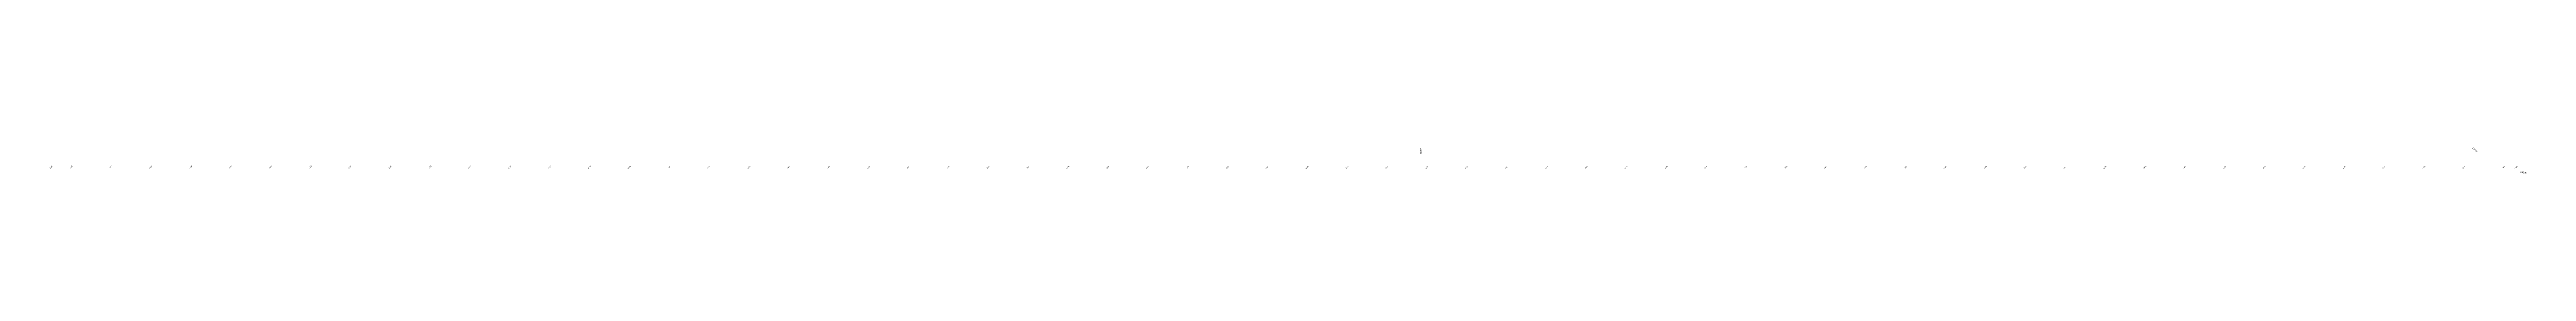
# Model space of a CAD drawing. Header units: metres. Extents: x 286386 to 287779, y 2079267 to 2080589.
# Drawn here: x 286449 to 287691, y 2080037 to 2080050 of the extents above; entities that cross this region are included whole.
import ezdxf
from ezdxf.enums import TextEntityAlignment as Align

# ---------------------------------------------------------------- set-up
doc = ezdxf.new("R2010")
doc.units = ezdxf.units.M
doc.header["$MEASUREMENT"] = 0
doc.layers.add('ESContAnn', color=231, linetype='Continuous')
doc.layers.add('ESElevation', color=150, linetype='Continuous')

msp = doc.modelspace()

# ---------------------------------------------------------------- texts
at = {"layer": 'ESContAnn'}
for s, rotation, p in [('4.0000', 270, (287137, 2080048.2)), ('3.0000', 321.3402, (287665.5, 2080048.9)), ('3.0000', 353.2902, (287689.9, 2080037.4))]:
    msp.add_text(s, height=0.75, rotation=rotation, dxfattribs=at).set_placement(p, align=Align.MIDDLE_CENTER)
at = {"layer": 'ESElevation'}
for s, p in [('-1.500', (286450, 2080040)), ('-1.500', (286460, 2080040)), ('-1.500', (286480, 2080040)), ('-1.500', (286500, 2080040)), ('-1.500', (286520, 2080040)), ('-1.500', (286540, 2080040)), ('-1.500', (286560, 2080040)), ('-1.500', (286580, 2080040)), ('-1.500', (286600, 2080040)), ('-1.500', (286620, 2080040)), ('-1.500', (286640, 2080040)), ('-1.500', (286660, 2080040)), ('-1.453', (286680, 2080040)), ('-0.927', (286700, 2080040)), ('-0.244', (286720, 2080040)), ('0.452', (286740, 2080040)), ('1.526', (286760, 2080040)), ('2.428', (286780, 2080040)), ('2.898', (286800, 2080040)), ('3.895', (286820, 2080040)), ('4.500', (286840, 2080040)), ('4.500', (286860, 2080040)), ('4.531', (286880, 2080040)), ('4.895', (286900, 2080040)), ('5.500', (286920, 2080040)), ('5.500', (286940, 2080040)), ('5.499', (286960, 2080040)), ('5.434', (286980, 2080040)), ('4.764', (287000, 2080040)), ('4.093', (287020, 2080040)), ('3.524', (287040, 2080040)), ('3.506', (287060, 2080040)), ('3.500', (287080, 2080040)), ('3.500', (287100, 2080040)), ('3.521', (287120, 2080040)), ('3.920', (287140, 2080040)), ('4.126', (287160, 2080040)), ('3.676', (287180, 2080040)), ('4.143', (287200, 2080040)), ('4.821', (287220, 2080040)), ('5.425', (287240, 2080040)), ('5.531', (287260, 2080040)), ('6.145', (287280, 2080040)), ('7.261', (287300, 2080040)), ('7.432', (287320, 2080040)), ('7.500', (287340, 2080040)), ('7.500', (287360, 2080040)), ('7.484', (287380, 2080040)), ('7.377', (287400, 2080040)), ('7.152', (287420, 2080040)), ('6.464', (287440, 2080040)), ('5.818', (287460, 2080040)), ('5.321', (287480, 2080040)), ('5.301', (287500, 2080040)), ('4.941', (287520, 2080040)), ('4.554', (287540, 2080040)), ('4.641', (287560, 2080040)), ('5.153', (287580, 2080040)), ('5.356', (287600, 2080040)), ('4.772', (287620, 2080040)), ('4.203', (287640, 2080040)), ('3.574', (287660, 2080040)), ('2.938', (287680, 2080040)), ('2.906', (287686.3, 2080040))]:
    msp.add_text(s, height=0.5, rotation=45, dxfattribs=at).set_placement(p, align=Align.MIDDLE_CENTER)

doc.saveas('drawing.dxf')
